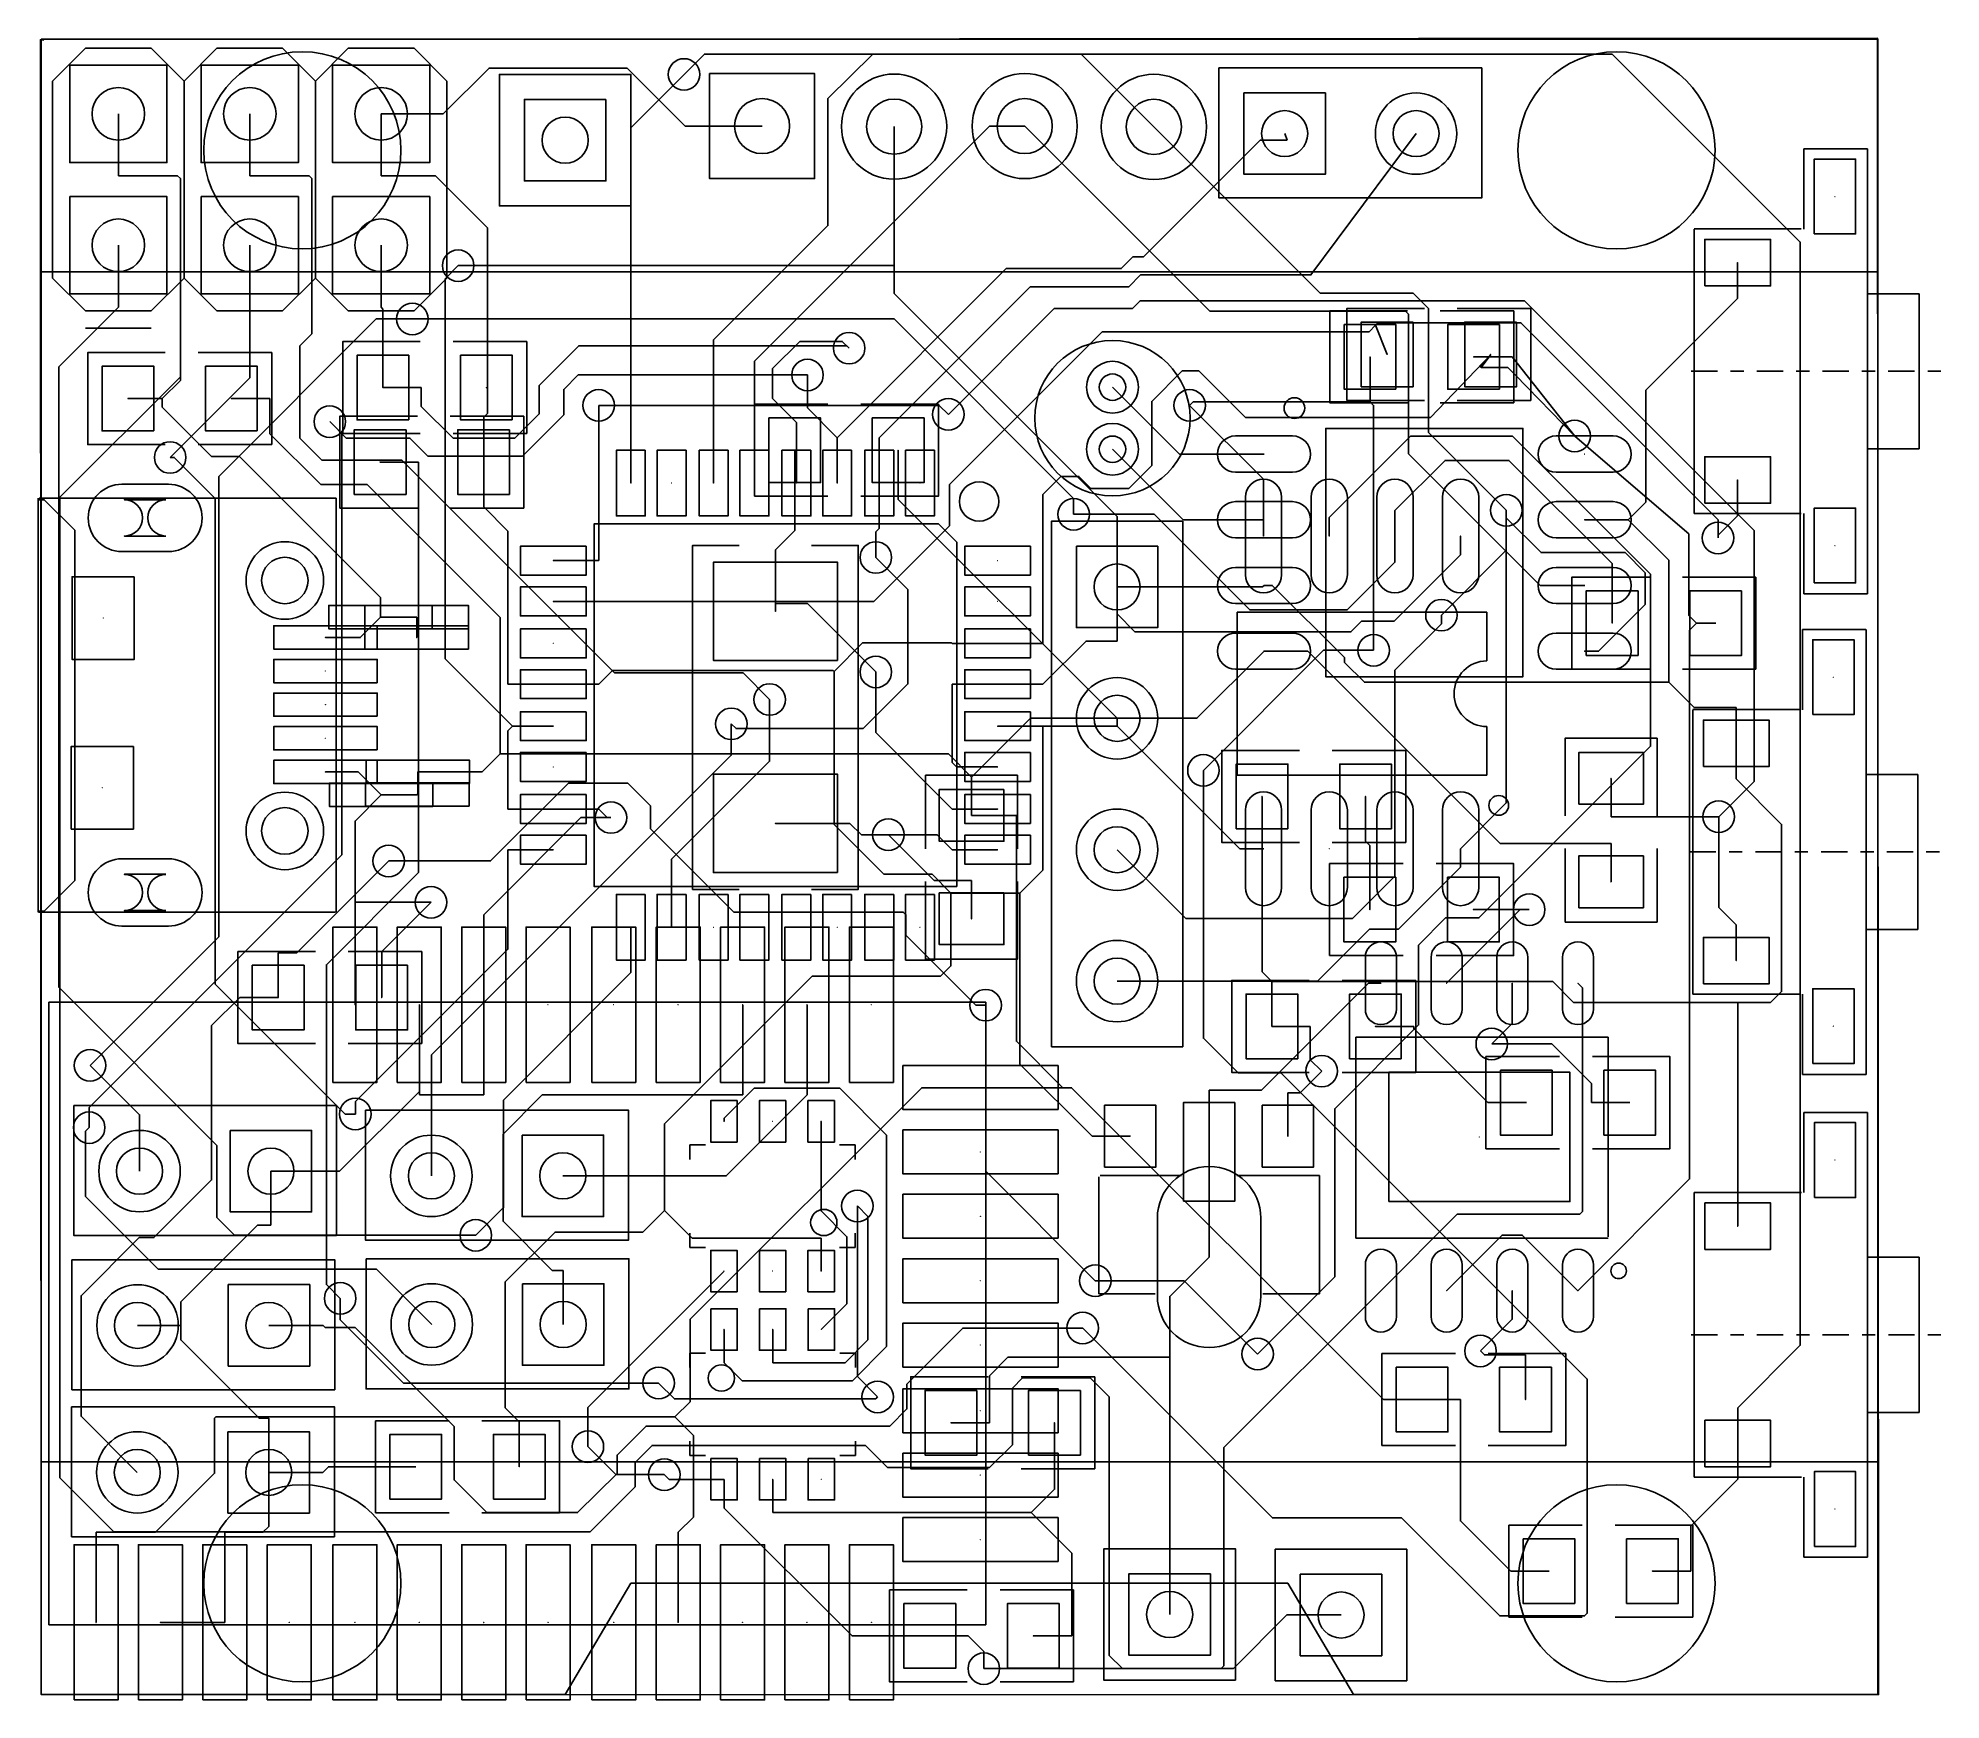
# Model space of a CAD drawing. Header units: millimetres. Extents: x 12.9 to 49.7, y -45.1 to -13.
import ezdxf

# ---------------------------------------------------------------- set-up
doc = ezdxf.new("R2010")
doc.units = ezdxf.units.MM

msp = doc.modelspace()

# ---------------------------------------------------------------- linework, layer by layer
for points in [[(12.987, -13.038), (48.478, -13.012), (48.496, -45.037), (12.984, -45.029), (12.972, -13.045), (13.038, -13.053)], [(12.984, -13.032), (48.484, -13.032)], [(12.984, -13.032), (12.984, -45.032)], [(13.208, -13.843), (13.843, -13.208)], [(13.843, -13.208), (15.113, -13.208)], [(15.113, -13.208), (15.748, -13.843)], [(15.748, -13.843), (16.383, -13.208)], [(16.383, -13.208), (17.653, -13.208)], [(17.653, -13.208), (18.288, -13.843)], [(18.288, -13.843), (18.923, -13.208)], [(18.923, -13.208), (20.193, -13.208)], [(20.193, -13.208), (20.828, -13.843)], [(48.484, -13.032), (48.484, -45.032)], [(25.644, -14.714), (25.433, -14.714), (24.31, -13.592), (21.643, -13.592), (20.757, -14.478)], [(45.778, -39.489), (46.987, -38.28), (46.987, -16.957), (43.35, -13.322), (25.806, -13.322), (25.413, -13.716)], [(25.984, -20.739), (25.984, -18.847), (28.194, -16.637), (28.194, -14.183), (29.058, -13.322), (33.086, -13.322), (34.493, -14.729)], [(13.208, -17.653), (13.208, -13.843)], [(15.748, -13.843), (15.748, -17.653)], [(18.288, -13.843), (18.288, -17.653)], [(20.828, -13.843), (20.828, -17.653)], [(24.384, -16.256), (21.844, -16.256), (21.844, -13.716), (24.384, -13.716), (24.384, -15.621)], [(24.384, -21.615), (24.384, -14.745), (25.413, -13.716)], [(14.478, -14.478), (14.478, -15.677)], [(14.478, -14.478), (14.478, -15.677)], [(17.018, -14.478), (17.018, -15.677)], [(19.558, -14.478), (19.558, -15.677)], [(19.558, -14.478), (20.757, -14.478)], [(26.919, -14.714), (25.644, -14.714)], [(26.772, -20.739), (26.772, -19.261), (31.318, -14.714), (31.996, -14.714)], [(28.372, -20.739), (31.638, -17.47), (33.861, -17.47), (34.089, -17.242), (34.29, -17.242), (36.546, -14.986)], [(29.185, -20.739), (32.103, -17.821), (34.006, -17.821), (34.234, -17.59), (36.165, -17.59), (37.529, -17.59), (39.561, -14.859)], [(29.472, -14.724), (29.472, -17.412)], [(41.29, -22.926), (39.413, -21.049), (39.413, -18.349), (39.357, -18.293), (35.575, -18.293), (31.996, -14.714)], [(41.305, -22.141), (39.799, -20.635), (39.799, -18.242), (39.502, -17.945), (37.709, -17.945), (34.493, -14.729)], [(37.069, -14.986), (36.546, -14.986)], [(37.069, -14.986), (37.021, -14.859)], [(48.283, -15.154), (47.055, -15.154)], [(47.055, -16.704), (47.055, -15.154)], [(48.285, -23.754), (48.285, -15.154)], [(14.478, -15.677), (15.624, -15.677), (15.677, -15.728), (15.677, -19.558), (13.348, -21.885), (13.348, -40.841), (14.392, -41.885), (23.597, -41.885), (24.465, -41.016), (24.465, -40.549), (24.795, -40.218), (28.918, -40.218), (29.347, -40.645), (31.313, -40.645), (31.758, -40.203), (31.758, -39.111), (31.956, -38.913), (33.264, -38.913), (33.627, -39.276), (33.627, -44.275), (33.884, -44.531), (35.791, -44.531), (35.844, -44.478), (35.844, -40.259), (38.88, -37.226)], [(15.326, -19.982), (15.677, -19.634), (15.677, -15.728), (15.624, -15.677), (14.478, -15.677)], [(27.066, -25.799), (26.556, -25.286), (24.069, -25.286), (19.954, -21.171), (18.41, -21.171), (17.988, -20.747), (17.988, -18.961), (18.217, -18.732), (18.217, -15.728), (18.164, -15.677), (17.018, -15.677)], [(19.558, -15.677), (20.607, -15.677), (21.61, -16.68), (21.61, -20.272), (21.539, -20.343)], [(24.384, -16.256), (24.384, -15.621)], [(44.935, -16.703), (47.005, -16.703)], [(44.935, -22.204), (44.935, -16.704)], [(14.478, -17.018), (14.478, -18.217)], [(17.018, -17.018), (17.018, -19.578), (15.479, -21.12)], [(19.558, -17.018), (19.558, -18.217)], [(12.984, -17.532), (48.484, -17.532)], [(13.208, -17.653), (13.843, -18.288)], [(15.113, -18.288), (15.748, -17.653)], [(15.748, -17.653), (16.383, -18.288)], [(17.653, -18.288), (18.288, -17.653)], [(18.288, -17.653), (18.923, -18.288)], [(20.193, -18.288), (20.828, -17.653)], [(21.046, -17.412), (20.792, -17.668), (20.792, -25.011), (22.095, -26.314)], [(21.046, -17.412), (29.472, -17.412)], [(29.472, -17.412), (29.472, -17.95), (33.782, -22.261), (33.782, -22.576)], [(45.776, -17.353), (45.776, -18.044)], [(48.285, -17.954), (49.285, -17.954)], [(49.285, -20.954), (49.285, -17.954)], [(14.478, -18.217), (13.327, -19.368), (13.327, -31.361), (16.38, -34.417), (16.38, -35.809), (16.726, -36.154), (21.387, -36.154)], [(13.843, -18.288), (15.113, -18.288)], [(16.383, -18.288), (17.653, -18.288)], [(18.923, -18.288), (20.193, -18.288)], [(19.558, -18.217), (19.591, -18.25), (19.591, -19.769)], [(30.521, -20.287), (32.568, -18.24), (34.077, -18.24), (34.226, -18.09), (41.653, -18.09), (46.093, -22.53), (46.093, -27.381), (45.41, -28.064)], [(39.393, -18.288), (37.894, -18.288), (37.894, -20.066), (39.393, -20.066)], [(39.723, -20.018), (38.224, -20.018), (38.224, -18.24), (39.723, -18.24)], [(41.45, -18.288), (40.028, -18.288)], [(40.358, -18.24), (41.78, -18.24)], [(41.45, -20.066), (41.45, -18.288)], [(41.78, -18.24), (41.78, -20.018)], [(43.663, -22.324), (44, -21.986), (44, -19.822), (45.776, -18.044)], [(15.113, -18.618), (13.843, -18.618)], [(20.16, -18.443), (19.464, -18.443), (16.419, -21.488), (16.419, -30.383), (13.932, -32.87)], [(20.16, -18.443), (29.472, -18.443), (32.941, -21.913), (32.941, -22.217)], [(23.762, -23.901), (29.08, -23.901), (30.541, -22.441), (30.541, -21.643), (33.495, -18.689), (38.654, -18.689), (38.778, -18.565)], [(45.397, -22.675), (45.397, -22.327), (41.587, -18.517), (38.829, -18.517), (38.778, -18.565)], [(39.002, -19.129), (38.778, -18.565)], [(15.385, -19.093), (13.886, -19.093), (13.886, -20.871), (15.385, -20.871)], [(17.442, -19.093), (16.02, -19.093)], [(17.442, -20.871), (17.442, -19.093)], [(20.312, -18.88), (18.814, -18.88), (18.814, -20.658), (20.312, -20.658)], [(20.333, -19.769), (20.333, -20.132), (20.947, -20.744), (22.144, -20.744), (22.614, -20.277), (22.614, -19.726), (23.378, -18.961), (28.557, -18.961), (28.603, -19.007)], [(22.37, -18.88), (20.947, -18.88)], [(22.37, -20.658), (22.37, -18.88)], [(28.603, -19.007), (28.471, -18.875), (27.65, -18.875), (27.122, -19.403), (27.122, -19.982), (27.584, -20.444), (27.584, -21.615)], [(41.003, -19.129), (39.837, -20.345), (38.067, -20.345), (36.264, -20.345), (35.364, -19.446), (35.039, -19.446), (34.453, -20.036), (34.453, -21.275), (34.008, -21.72), (33.274, -21.72), (33.043, -21.486), (32.695, -21.486), (32.347, -21.834), (32.347, -24.714)], [(38.671, -19.177), (38.671, -20.043)], [(40.673, -19.177), (41.415, -19.177)], [(41.003, -19.129), (40.8, -19.383)], [(41.003, -19.129), (40.82, -19.383)], [(41.151, -19.383), (40.82, -19.383)], [(41.151, -19.383), (41.336, -19.383)], [(41.336, -19.383), (41.473, -19.52), (42.626, -20.706)], [(41.415, -19.177), (42.626, -20.706)], [(44.877, -19.454), (45.385, -19.454)], [(45.639, -19.454), (45.893, -19.454)], [(46.147, -19.454), (46.655, -19.454)], [(46.909, -19.454), (47.163, -19.454)], [(47.417, -19.454), (47.925, -19.454)], [(48.179, -19.454), (48.433, -19.454)], [(48.687, -19.454), (49.195, -19.454)], [(49.449, -19.454), (49.703, -19.454)], [(27.798, -19.525), (23.363, -19.525), (23.086, -19.804), (23.086, -20.297), (22.289, -21.092), (20.462, -21.092), (20.114, -20.744), (18.882, -20.744), (18.565, -20.427)], [(19.591, -19.769), (20.333, -19.769)], [(27.798, -19.525), (27.798, -20.163), (28.372, -20.739)], [(33.693, -19.761), (34.986, -21.054), (36.622, -21.054)], [(14.663, -19.982), (15.326, -19.982)], [(19.543, -24.206), (19.543, -23.825), (16.817, -21.1), (16.281, -21.1), (15.326, -20.145), (15.326, -19.982)], [(16.665, -19.982), (17.407, -19.982)], [(21.857, -26.848), (21.857, -24.214), (19.286, -21.641), (18.39, -21.641), (17.407, -20.66), (17.407, -19.982)], [(23.762, -23.114), (23.762, -20.114)], [(30.521, -20.287), (30.345, -20.114), (23.762, -20.114)], [(28.194, -20.091), (26.772, -20.091)], [(26.772, -20.091), (26.772, -21.869)], [(28.829, -21.869), (30.328, -21.869), (30.328, -20.091), (28.829, -20.091)], [(38.671, -20.043), (35.255, -20.043), (35.184, -20.114)], [(35.184, -20.114), (36.612, -21.542), (36.612, -22.639)], [(38.74, -24.846), (38.74, -20.112), (38.671, -20.043)], [(40.028, -20.066), (41.45, -20.066)], [(41.78, -20.018), (40.358, -20.018)], [(18.565, -20.427), (18.796, -20.658), (18.796, -28.804), (13.914, -33.685), (13.914, -34.074)], [(20.259, -22.098), (18.76, -22.098), (18.76, -20.32), (20.259, -20.32)], [(20.894, -20.32), (22.316, -20.32)], [(21.539, -21.209), (21.539, -20.343)], [(22.316, -20.32), (22.316, -22.098)], [(16.02, -20.871), (17.442, -20.871)], [(20.947, -20.658), (22.37, -20.658)], [(25.984, -21.615), (25.984, -20.739)], [(26.772, -21.615), (26.772, -20.739)], [(28.372, -21.176), (28.372, -20.739)], [(29.185, -21.176), (29.185, -20.739)], [(33.693, -20.96), (35.057, -22.324), (36.622, -22.324)], [(37.882, -22.639), (37.882, -22.281), (39.451, -20.711), (41.427, -20.711), (44.092, -23.378), (44.092, -26.703), (40.775, -30.02), (40.132, -30.02), (39.609, -30.546), (39.609, -32.09), (37.988, -33.708), (37.988, -36.96), (36.497, -38.451)], [(44.981, -24.321), (44.834, -24.173), (44.834, -22.596), (42.626, -20.706)], [(48.285, -20.954), (49.285, -20.954)], [(15.479, -21.12), (15.56, -21.12), (16.35, -21.91), (16.35, -31.3), (18.862, -33.812), (19.06, -33.812)], [(18.766, -37.374), (18.499, -37.107), (18.499, -30.924), (20.279, -29.141), (20.279, -21.209)], [(19.538, -21.209), (20.279, -21.209)], [(21.539, -21.209), (21.539, -22.075)], [(27.178, -22.903), (27.551, -22.53), (27.551, -20.98)], [(28.372, -21.176), (28.372, -21.615)], [(29.185, -21.176), (29.185, -21.615)], [(29.55, -20.98), (29.55, -21.93), (33.782, -26.162)], [(43.35, -23.454), (43.35, -23.17), (41.356, -21.176), (40.122, -21.176), (39.152, -22.146), (39.152, -22.639)], [(29.185, -21.615), (29.185, -22.492)], [(45.776, -21.554), (45.776, -22.245)], [(12.926, -29.908), (12.926, -21.908)], [(18.686, -21.908), (12.946, -21.908)], [(12.946, -21.938), (13.046, -21.938), (13.636, -22.528)], [(18.686, -29.908), (18.686, -21.908)], [(26.772, -21.869), (28.194, -21.869)], [(22.316, -22.098), (20.894, -22.098)], [(21.539, -22.075), (22.009, -22.545), (22.009, -25.502)], [(32.512, -32.512), (35.052, -32.512), (35.052, -22.352), (32.512, -22.352), (32.512, -24.257)], [(39.152, -22.639), (39.152, -23.144), (38.23, -24.067), (36.347, -24.067), (34.498, -22.217), (32.941, -22.217)], [(41.305, -22.141), (41.305, -27.798), (40.422, -28.684)], [(42.819, -24.864), (43.089, -24.864), (43.988, -23.965), (43.988, -23.348), (43.599, -22.959), (41.976, -22.959), (41.305, -22.288), (41.305, -22.141)], [(42.819, -22.324), (43.663, -22.324)], [(43.663, -22.324), (44.445, -23.106), (44.445, -25.466)], [(44.935, -22.204), (47.005, -22.205)], [(45.776, -22.245), (45.397, -22.624), (45.397, -22.675)], [(47.055, -22.204), (47.055, -23.754)], [(13.636, -29.298), (13.636, -22.528)], [(29.119, -23.053), (29.119, -22.558), (29.185, -22.492)], [(33.782, -23.622), (33.782, -22.576)], [(33.782, -24.145), (34.127, -24.491), (38.301, -24.491), (38.506, -24.282), (39.139, -24.282), (40.422, -23), (40.422, -22.639)], [(22.885, -23.114), (23.762, -23.114)], [(26.478, -29.469), (25.578, -29.469), (25.578, -22.819), (26.478, -22.819)], [(29.119, -23.053), (29.738, -23.673), (29.738, -25.497), (28.872, -26.36), (26.416, -26.36), (26.325, -26.269)], [(27.178, -23.945), (27.178, -22.903)], [(27.878, -22.819), (28.778, -22.819), (28.778, -29.469), (27.878, -29.469)], [(41.29, -22.926), (40.051, -24.168)], [(42.819, -23.594), (41.958, -23.594), (41.29, -22.926)], [(44.072, -25.21), (42.573, -25.21), (42.573, -23.432), (44.072, -23.432)], [(43.35, -23.886), (43.35, -23.454)], [(44.707, -23.432), (46.129, -23.432)], [(46.129, -23.432), (46.129, -25.21)], [(22.885, -23.901), (23.762, -23.901)], [(33.782, -23.622), (36.594, -23.622), (36.622, -23.594)], [(33.782, -23.622), (33.782, -24.145)], [(44.445, -25.466), (38.562, -25.466), (38.176, -25.08), (38.176, -24.989), (36.782, -23.594), (36.622, -23.594)], [(43.35, -23.886), (43.35, -24.321)], [(48.285, -23.754), (47.055, -23.754)], [(18.481, -24.6), (19.152, -24.6), (19.543, -24.206)], [(19.543, -24.206), (20.244, -24.206)], [(20.244, -24.206), (20.244, -24.6)], [(27.178, -24.094), (27.178, -23.945)], [(27.178, -23.945), (27.798, -23.945), (29.119, -25.265)], [(32.512, -32.512), (32.512, -24.257)], [(33.782, -24.145), (33.782, -24.668)], [(40.93, -27.262), (36.104, -27.262), (36.104, -24.112), (40.93, -24.112)], [(40.051, -24.168), (40.051, -24.333), (39.152, -25.232), (39.152, -28.684)], [(40.93, -24.112), (40.93, -25.052)], [(42.69, -37.226), (44.846, -35.067), (44.846, -24.455), (44.981, -24.321)], [(45.352, -24.321), (44.981, -24.321)], [(48.255, -24.445), (47.027, -24.445)], [(47.027, -25.995), (47.027, -24.445)], [(48.257, -33.045), (48.257, -24.445)], [(30.594, -24.714), (30.582, -24.704), (28.862, -24.704), (28.311, -25.255)], [(31.471, -24.714), (30.594, -24.714)], [(31.471, -24.714), (32.347, -24.714)], [(32.347, -25.502), (33.183, -24.668), (33.782, -24.668)], [(33.782, -26.162), (35.324, -26.162), (36.622, -24.864)], [(38.74, -24.846), (37.772, -24.846), (35.451, -27.168)], [(43.33, -28.583), (41.186, -28.583), (37.468, -24.864), (36.622, -24.864)], [(23.762, -25.502), (24.031, -25.235), (28.291, -25.235), (28.311, -25.255)], [(28.311, -25.255), (28.311, -28.212), (29.276, -29.177), (30.206, -29.177), (30.569, -29.54)], [(29.119, -25.265), (29.119, -26.439), (30.594, -27.915)], [(46.129, -25.21), (44.707, -25.21)], [(22.446, -25.502), (22.009, -25.502)], [(22.446, -25.502), (22.885, -25.502)], [(22.885, -25.502), (23.762, -25.502)], [(31.031, -25.502), (30.594, -25.502)], [(30.681, -27.102), (30.594, -27.015), (30.594, -25.502)], [(31.031, -25.502), (31.471, -25.502)], [(31.471, -25.502), (32.347, -25.502)], [(45.748, -25.954), (44.933, -25.954), (44.445, -25.466)], [(27.066, -25.799), (27.066, -26.993), (25.171, -28.887), (25.171, -30.201)], [(44.907, -25.994), (46.977, -25.994)], [(44.907, -31.495), (44.907, -25.995)], [(45.748, -26.645), (45.748, -25.954)], [(26.325, -26.269), (26.325, -26.876), (20.528, -32.669), (20.528, -35.006)], [(22.095, -26.314), (22.009, -26.401), (22.009, -27.915)], [(22.446, -26.314), (22.095, -26.314)], [(22.446, -26.314), (22.885, -26.314)], [(30.97, -27.297), (32.106, -26.162), (33.782, -26.162)], [(31.821, -26.314), (31.471, -26.314)], [(31.821, -26.314), (32.347, -26.314)], [(32.347, -26.314), (32.347, -29.096), (31.905, -29.54)], [(33.782, -26.314), (32.347, -26.314)], [(33.782, -26.314), (33.782, -26.162)], [(36.612, -28.684), (36.152, -28.684), (33.782, -26.314)], [(40.93, -26.322), (40.93, -27.262)], [(21.509, -27.196), (21.857, -26.848)], [(21.857, -26.848), (30.521, -26.848), (30.97, -27.297)], [(37.305, -26.784), (35.806, -26.784), (35.806, -28.562), (37.305, -28.562)], [(39.362, -26.784), (37.94, -26.784)], [(39.362, -28.562), (39.362, -26.784)], [(44.219, -28.044), (44.219, -26.546), (42.441, -26.546), (42.441, -28.044)], [(45.748, -26.645), (45.748, -27.335)], [(18.481, -27.198), (19.116, -27.198), (19.558, -27.64)], [(20.256, -27.635), (20.267, -27.625), (20.267, -27.196)], [(20.267, -27.196), (21.509, -27.196)], [(31.471, -27.102), (30.681, -27.102)], [(35.451, -27.168), (35.451, -32.347), (36.119, -33.012), (36.949, -33.012), (42.87, -38.936), (42.87, -43.462), (42.819, -43.513), (41.178, -43.513), (39.281, -41.618), (36.784, -41.618), (33.117, -37.948)], [(19.703, -28.92), (21.674, -28.92), (23.178, -27.417), (24.326, -27.417), (24.762, -27.856), (24.762, -28.296), (26.375, -29.906), (29.649, -29.906), (29.7, -29.959), (29.7, -30.356), (31.054, -31.707), (31.242, -31.707)], [(31.859, -27.259), (30.081, -27.259)], [(30.081, -27.259), (30.081, -28.682)], [(30.97, -28.039), (30.97, -27.297)], [(31.859, -28.682), (31.859, -27.259)], [(43.33, -27.323), (43.33, -28.064)], [(45.748, -27.335), (46.624, -28.214), (46.624, -31.443), (46.413, -31.653), (45.778, -31.653)], [(48.257, -27.245), (49.257, -27.245)], [(49.257, -30.245), (49.257, -27.245)], [(19.053, -29.718), (19.053, -28.148), (19.558, -27.64)], [(19.558, -27.64), (20.251, -27.64), (20.256, -27.635)], [(22.535, -27.915), (22.009, -27.915)], [(22.535, -27.915), (22.885, -27.915)], [(22.885, -27.915), (23.762, -27.915)], [(23.998, -28.08), (23.927, -28.08), (23.762, -27.915)], [(31.471, -27.915), (30.594, -27.915)], [(36.774, -31.252), (36.584, -31.062), (36.584, -27.673)], [(38.585, -27.673), (38.585, -28.539)], [(21.542, -29.959), (23.419, -28.08), (23.998, -28.08)], [(27.178, -28.194), (28.618, -28.194)], [(29.362, -28.412), (28.839, -28.412), (28.618, -28.194)], [(31.156, -28.039), (30.97, -28.039)], [(31.156, -28.039), (31.836, -28.039)], [(31.836, -28.039), (31.836, -32.403), (32.736, -33.302)], [(43.33, -28.064), (45.41, -28.064)], [(45.748, -30.155), (45.41, -29.817), (45.41, -28.064)], [(30.594, -28.702), (30.305, -28.412), (29.362, -28.412)], [(29.362, -28.412), (30.244, -29.296), (30.97, -29.296)], [(39.152, -28.684), (39.152, -29.215), (38.331, -30.033), (35.113, -30.033), (33.782, -28.702)], [(40.422, -28.684), (40.422, -29.037), (39.22, -30.239), (38.659, -30.239), (37.656, -31.242), (33.782, -31.242)], [(37.94, -28.562), (39.362, -28.562)], [(38.585, -28.539), (38.669, -28.623), (38.669, -29.86)], [(42.441, -28.679), (42.441, -30.102)], [(43.33, -29.324), (43.33, -28.583)], [(44.219, -30.102), (44.219, -28.679)], [(17.567, -30.693), (17.93, -30.693), (19.703, -28.92)], [(19.06, -33.812), (19.06, -33.571), (22.009, -30.625), (22.009, -28.702)], [(22.885, -28.702), (22.009, -28.702)], [(31.471, -28.702), (30.594, -28.702)], [(39.312, -28.971), (37.889, -28.971)], [(37.889, -28.971), (37.889, -30.749)], [(39.947, -30.749), (41.445, -30.749), (41.445, -28.971), (39.947, -28.971)], [(44.849, -28.745), (45.357, -28.745)], [(45.611, -28.745), (45.865, -28.745)], [(46.119, -28.745), (46.627, -28.745)], [(46.881, -28.745), (47.135, -28.745)], [(47.389, -28.745), (47.897, -28.745)], [(48.151, -28.745), (48.405, -28.745)], [(48.659, -28.745), (49.167, -28.745)], [(49.421, -28.745), (49.675, -28.745)], [(12.926, -29.888), (13.046, -29.888), (13.636, -29.298)], [(30.081, -29.317), (30.081, -30.815), (31.859, -30.815), (31.859, -29.317)], [(30.97, -29.667), (30.97, -29.296)], [(19.053, -29.718), (20.521, -29.718)], [(19.053, -29.959), (19.053, -29.718)], [(19.568, -31.559), (19.568, -30.671), (20.521, -29.718)], [(25.037, -35.674), (25.037, -33.998), (27.887, -31.148), (30.366, -31.148), (30.569, -30.947), (30.569, -29.54)], [(31.905, -29.54), (30.569, -29.54)], [(30.97, -29.667), (30.97, -30.038)], [(33.299, -34.239), (31.905, -32.845), (31.905, -29.54)], [(18.676, -29.908), (12.936, -29.908)], [(19.053, -31.702), (19.053, -29.959)], [(21.542, -31.702), (21.542, -29.959)], [(40.15, -31.283), (41.57, -29.86), (41.747, -29.86)], [(40.668, -29.86), (41.747, -29.86)], [(42.441, -30.102), (44.219, -30.102)], [(45.748, -30.846), (45.748, -30.155)], [(24.384, -30.201), (24.384, -31.077)], [(48.257, -30.245), (49.257, -30.245)], [(18.288, -32.448), (16.789, -32.448), (16.789, -30.671), (18.288, -30.671)], [(17.567, -31.559), (17.567, -30.693)], [(18.923, -30.671), (20.345, -30.671)], [(20.345, -30.671), (20.345, -32.448)], [(37.889, -30.749), (39.312, -30.749)], [(24.384, -31.077), (21.923, -33.541), (21.923, -35.621), (21.387, -36.154)], [(37.495, -31.229), (35.997, -31.229), (35.997, -33.007), (37.495, -33.007)], [(36.774, -32.118), (36.774, -31.252)], [(45.778, -31.653), (42.606, -31.653), (42.202, -31.252), (36.774, -31.252)], [(39.553, -31.229), (38.13, -31.229)], [(39.553, -33.007), (39.553, -31.229)], [(16.825, -31.559), (16.281, -32.103), (16.281, -35.085), (15.166, -36.2), (14.882, -36.2), (13.757, -37.323), (13.757, -39.652), (14.844, -40.739)], [(17.567, -31.559), (16.825, -31.559)], [(35.56, -33.35), (36.571, -33.35), (38.638, -31.283), (38.88, -31.283)], [(38.88, -37.226), (40.358, -35.748), (42.725, -35.748), (42.779, -35.695), (42.779, -31.372), (42.69, -31.283)], [(41.42, -31.283), (41.42, -32.062), (41.024, -32.456)], [(44.907, -31.495), (46.977, -31.496)], [(47.027, -31.495), (47.027, -33.045)], [(31.242, -31.648), (13.132, -31.648)], [(13.132, -31.648), (13.132, -43.688)], [(20.297, -31.702), (20.297, -32.57)], [(21.542, -32.57), (21.542, -31.702)], [(26.546, -31.702), (26.546, -33.442)], [(27.79, -31.702), (27.79, -33.442)], [(31.242, -43.688), (31.242, -31.648)], [(33.36, -37.033), (31.242, -34.915), (31.242, -31.707)], [(45.778, -35.288), (45.778, -31.653)], [(36.774, -32.118), (37.516, -32.118)], [(37.737, -32.982), (37.516, -32.763), (37.516, -32.118)], [(38.397, -36.21), (38.397, -32.324)], [(43.274, -32.324), (38.397, -32.324)], [(38.776, -32.118), (39.517, -32.118)], [(39.517, -32.118), (39.517, -32.161), (40.95, -33.591)], [(43.274, -36.185), (43.274, -32.324)], [(20.345, -32.448), (18.923, -32.448)], [(20.297, -32.57), (20.297, -33.376)], [(21.542, -32.57), (21.542, -33.442)], [(42.334, -32.702), (40.912, -32.702)], [(40.912, -32.702), (40.912, -34.481)], [(42.949, -33.591), (42.949, -33.221), (42.184, -32.456), (41.024, -32.456)], [(42.969, -34.481), (44.468, -34.481), (44.468, -32.702), (42.969, -32.702)], [(13.932, -32.87), (14.887, -33.825), (14.887, -34.915)], [(37.084, -33.401), (37.318, -33.401), (37.737, -32.982)], [(38.13, -33.007), (39.553, -33.007)], [(48.257, -33.045), (47.027, -33.045)], [(20.297, -33.376), (18.755, -34.915), (17.427, -34.915)], [(20.297, -33.376), (20.297, -33.442)], [(20.297, -33.442), (21.542, -33.442)], [(26.546, -33.442), (22.672, -33.442), (21.913, -34.201), (21.913, -35.883), (22.863, -36.833), (23.076, -36.833)], [(24.115, -35.006), (26.226, -35.006), (27.79, -33.442)], [(31.143, -33.302), (30.005, -33.302), (25.527, -37.777), (25.527, -39.375), (25.235, -39.667)], [(26.185, -33.955), (26.185, -33.894), (26.767, -33.312), (28.42, -33.312), (29.324, -34.219), (29.324, -38.308), (28.666, -38.966), (26.535, -38.966), (26.187, -38.618)], [(31.714, -33.302), (31.143, -33.302)], [(31.714, -33.302), (32.736, -33.302)], [(32.736, -33.302), (32.901, -33.302), (38.933, -39.332)], [(35.56, -34.544), (35.56, -33.35)], [(37.084, -34.239), (37.084, -33.401)], [(41.692, -33.591), (40.95, -33.591)], [(43.691, -33.591), (42.949, -33.591)], [(48.285, -33.78), (47.057, -33.78)], [(47.057, -35.33), (47.057, -33.78)], [(48.288, -42.38), (48.287, -33.78)], [(13.914, -34.074), (13.84, -34.145), (13.84, -35.405), (15.248, -36.81), (19.467, -36.81), (20.536, -37.879)], [(28.062, -33.955), (28.062, -34.595)], [(25.827, -34.409), (25.522, -34.409)], [(25.522, -34.409), (25.522, -34.689)], [(28.418, -34.409), (28.722, -34.409)], [(28.722, -34.409), (28.722, -34.689)], [(34.036, -34.239), (33.299, -34.239)], [(35.56, -36.576), (35.56, -34.544)], [(40.912, -34.481), (42.334, -34.481)], [(17.427, -35.438), (17.427, -34.915)], [(28.064, -37.978), (28.56, -37.48), (28.56, -36.182), (28.062, -35.684), (28.062, -34.595)], [(23.068, -35.006), (24.115, -35.006)], [(33.426, -37.287), (33.426, -35.027)], [(35.027, -35.001), (33.452, -35.001)], [(37.694, -35.001), (36.093, -35.001)], [(37.694, -35.001), (37.694, -37.287)], [(45.778, -35.979), (45.778, -35.288)], [(17.427, -35.438), (17.427, -35.961)], [(25.037, -35.674), (24.618, -36.093), (22.918, -36.093), (21.956, -37.054), (21.956, -39.492), (22.228, -39.764)], [(28.062, -36.208), (25.57, -36.208), (25.037, -35.674)], [(28.763, -35.588), (28.964, -35.789), (28.964, -38.179), (28.524, -38.618), (27.127, -38.618)], [(28.763, -35.588), (28.763, -38.887), (29.154, -39.279)], [(44.937, -35.329), (47.008, -35.329)], [(44.938, -40.83), (44.938, -35.33)], [(15.685, -37.897), (15.685, -37.442), (17.165, -35.961), (17.427, -35.961)], [(25.522, -36.111), (25.522, -36.391)], [(25.522, -36.391), (25.827, -36.391)], [(28.062, -36.85), (28.062, -36.208)], [(28.722, -36.391), (28.418, -36.391)], [(28.722, -36.111), (28.722, -36.391)], [(43.274, -36.21), (38.397, -36.21)], [(42.69, -37.226), (41.613, -36.152), (41.224, -36.152), (40.15, -37.226)], [(34.798, -38.514), (34.798, -37.338), (35.56, -36.576)], [(48.287, -36.58), (49.287, -36.58)], [(49.287, -39.58), (49.287, -36.58)], [(23.076, -37.879), (23.076, -36.833)], [(23.553, -40.241), (23.553, -39.482), (26.185, -36.85)], [(36.497, -38.451), (35.077, -37.033), (33.36, -37.033)], [(24.92, -39.012), (19.99, -39.012), (18.766, -37.788), (18.766, -37.374)], [(34.519, -37.287), (33.426, -37.287)], [(37.694, -37.287), (36.601, -37.287)], [(41.42, -37.226), (41.42, -37.777), (40.805, -38.39)], [(14.849, -37.897), (15.685, -37.897)], [(17.384, -39.693), (17.198, -39.693), (15.685, -38.179), (15.685, -37.897)], [(17.389, -37.897), (18.435, -37.897)], [(33.117, -37.948), (30.8, -37.948), (29.718, -39.032), (29.718, -39.512), (29.388, -39.842), (24.679, -39.842), (24.117, -40.404), (24.117, -40.757), (23.355, -41.516), (21.603, -41.516), (20.968, -40.884), (20.968, -39.853), (19.055, -37.937), (18.476, -37.937), (18.435, -37.897)], [(26.187, -37.978), (26.187, -38.618)], [(27.127, -37.978), (27.127, -38.618)], [(44.879, -38.08), (45.387, -38.08)], [(45.641, -38.08), (45.895, -38.08)], [(46.149, -38.08), (46.657, -38.08)], [(46.911, -38.08), (47.165, -38.08)], [(47.419, -38.08), (47.927, -38.08)], [(48.181, -38.08), (48.435, -38.08)], [(48.689, -38.08), (49.197, -38.08)], [(49.451, -38.08), (49.705, -38.08)], [(25.524, -38.712), (25.524, -38.433)], [(25.524, -38.433), (25.829, -38.433)], [(28.725, -38.433), (28.42, -38.433)], [(28.725, -38.712), (28.725, -38.433)], [(31.313, -39.779), (31.313, -38.872), (31.671, -38.514), (34.798, -38.514)], [(34.798, -43.485), (34.798, -38.514)], [(40.32, -38.443), (38.898, -38.443)], [(38.898, -38.443), (38.898, -40.221)], [(41.676, -38.466), (40.881, -38.466), (40.805, -38.39)], [(40.955, -40.221), (42.454, -40.221), (42.454, -38.443), (40.955, -38.443)], [(41.676, -39.332), (41.676, -38.466)], [(31.293, -40.668), (29.794, -40.668), (29.794, -38.89), (31.293, -38.89)], [(31.928, -38.89), (33.35, -38.89)], [(33.35, -38.89), (33.35, -40.668)], [(29.154, -39.279), (29.116, -39.317), (25.225, -39.317), (24.92, -39.012)], [(39.675, -39.332), (38.933, -39.332)], [(40.046, -39.332), (39.675, -39.332)], [(40.046, -39.332), (40.416, -39.332)], [(41.389, -42.647), (40.416, -41.676), (40.416, -39.332)], [(25.235, -39.667), (16.365, -39.667), (16.337, -39.693), (16.337, -40.754), (15.194, -41.897), (14.049, -41.897)], [(17.384, -40.739), (17.384, -39.693)], [(25.235, -39.667), (25.593, -40.023), (25.593, -41.603), (25.298, -41.897)], [(45.778, -40.18), (45.778, -39.489)], [(48.287, -39.58), (49.287, -39.58)], [(19.449, -41.519), (19.449, -39.741)], [(19.449, -39.741), (20.871, -39.741)], [(21.506, -39.741), (23.005, -39.741), (23.005, -41.519), (21.506, -41.519)], [(22.228, -40.63), (22.228, -39.764)], [(30.571, -39.779), (31.313, -39.779)], [(32.573, -39.779), (32.573, -41.064), (32.123, -41.514)], [(25.029, -40.782), (24.092, -40.782), (23.553, -40.241)], [(25.524, -40.414), (25.524, -40.135)], [(25.829, -40.414), (25.524, -40.414)], [(28.42, -40.414), (28.725, -40.414)], [(28.725, -40.414), (28.725, -40.135)], [(38.898, -40.221), (40.32, -40.221)], [(45.778, -40.526), (45.778, -40.18)], [(12.984, -40.532), (48.484, -40.532)], [(17.384, -40.739), (18.43, -40.739)], [(17.384, -40.739), (17.384, -41.786)], [(20.229, -40.63), (18.539, -40.63), (18.43, -40.739)], [(26.187, -40.874), (25.121, -40.874), (25.029, -40.782)], [(33.35, -40.668), (31.928, -40.668)], [(45.778, -40.526), (45.778, -40.871)], [(26.187, -41.151), (26.187, -40.874)], [(26.187, -41.151), (26.187, -41.427)], [(27.127, -40.874), (27.127, -41.514)], [(44.872, -42.647), (44.872, -41.778), (45.778, -40.871)], [(44.937, -40.83), (47.008, -40.831)], [(47.057, -40.83), (47.057, -42.38)], [(20.871, -41.519), (19.449, -41.519)], [(26.187, -41.427), (28.659, -43.899), (30.162, -43.899)], [(32.123, -41.514), (27.127, -41.514)], [(32.123, -41.514), (32.906, -42.299), (32.906, -43.899)], [(14.049, -43.64), (14.049, -41.897)], [(16.538, -41.897), (17.272, -41.897), (17.384, -41.786)], [(16.538, -43.64), (16.538, -41.897)], [(25.298, -43.64), (25.298, -41.897)], [(42.774, -41.758), (41.351, -41.758)], [(41.351, -41.758), (41.351, -43.536)], [(43.409, -43.536), (44.907, -43.536), (44.907, -41.758), (43.409, -41.758)], [(36.068, -44.755), (33.528, -44.755), (33.528, -42.215), (36.068, -42.215), (36.068, -44.12)], [(39.38, -44.765), (36.84, -44.765), (36.84, -42.225), (39.38, -42.225), (39.38, -44.13)], [(42.131, -42.647), (41.389, -42.647)], [(44.13, -42.647), (44.872, -42.647)], [(48.287, -42.38), (47.057, -42.38)], [(24.384, -42.882), (23.114, -45.032)], [(24.384, -42.882), (37.084, -42.882)], [(30.884, -44.788), (29.385, -44.788), (29.385, -43.01), (30.884, -43.01)], [(31.519, -43.01), (32.941, -43.01)], [(32.941, -43.01), (32.941, -44.788)], [(37.084, -42.882), (38.354, -45.032)], [(13.132, -43.688), (31.242, -43.688)], [(15.293, -43.64), (16.538, -43.64)], [(37.064, -43.495), (36.03, -44.531), (31.206, -44.531)], [(38.11, -43.495), (37.064, -43.495)], [(41.351, -43.536), (42.774, -43.536)], [(30.533, -43.899), (30.162, -43.899)], [(30.533, -43.899), (30.904, -43.899)], [(30.904, -43.899), (31.206, -44.199), (31.206, -44.531)], [(32.164, -43.899), (32.906, -43.899)], [(36.068, -44.755), (36.068, -44.12)], [(39.38, -44.765), (39.38, -44.13)], [(32.941, -44.788), (31.519, -44.788)], [(12.984, -45.032), (23.114, -45.032)], [(38.354, -45.032), (48.484, -45.032)]]:
    msp.add_lwpolyline(points)
for points in [[(13.538, -13.538), (15.418, -13.538), (15.418, -15.418), (13.538, -15.418)], [(16.078, -13.538), (17.958, -13.538), (17.958, -15.418), (16.078, -15.418)], [(18.618, -13.538), (20.498, -13.538), (20.498, -15.418), (18.618, -15.418)], [(40.831, -13.589), (40.831, -16.104), (35.751, -16.104), (35.751, -13.589), (40.831, -13.589)], [(25.904, -13.698), (27.936, -13.698), (27.936, -15.73), (25.904, -15.73)], [(23.901, -14.199), (23.901, -15.773), (22.327, -15.773), (22.327, -14.199)], [(37.808, -14.072), (37.808, -15.646), (36.233, -15.646), (36.233, -14.072)], [(47.257, -16.8), (47.257, -15.352), (48.054, -15.352), (48.054, -16.8)], [(13.538, -16.078), (15.418, -16.078), (15.418, -17.958), (13.538, -17.958)], [(16.078, -16.078), (17.958, -16.078), (17.958, -17.958), (16.078, -17.958)], [(18.618, -16.078), (20.498, -16.078), (20.498, -17.958), (18.618, -17.958)], [(45.141, -17.803), (45.141, -16.904), (46.411, -16.904), (46.411, -17.803)], [(39.172, -19.802), (38.172, -19.802), (38.172, -18.552), (39.172, -18.552)], [(39.502, -18.504), (38.502, -18.504), (38.502, -19.754), (39.502, -19.754)], [(41.172, -19.802), (40.172, -19.802), (40.172, -18.552), (41.172, -18.552)], [(41.502, -18.504), (40.502, -18.504), (40.502, -19.754), (41.502, -19.754)], [(15.164, -20.607), (14.164, -20.607), (14.164, -19.357), (15.164, -19.357)], [(17.164, -20.607), (16.164, -20.607), (16.164, -19.357), (17.164, -19.357)], [(20.092, -20.394), (19.092, -20.394), (19.092, -19.144), (20.092, -19.144)], [(22.092, -20.394), (21.092, -20.394), (21.092, -19.144), (22.092, -19.144)], [(20.038, -20.584), (19.038, -20.584), (19.038, -21.834), (20.038, -21.834)], [(22.038, -20.584), (21.038, -20.584), (21.038, -21.834), (22.038, -21.834)], [(27.05, -20.355), (28.05, -20.355), (28.05, -21.605), (27.05, -21.605)], [(29.05, -20.355), (30.05, -20.355), (30.05, -21.605), (29.05, -21.605)], [(41.121, -20.559), (37.816, -20.559), (37.816, -25.359), (41.626, -25.359), (41.626, -20.559), (41.121, -20.559)], [(37.172, -20.704), (36.072, -20.704)], [(43.369, -20.704), (42.269, -20.704)], [(24.663, -20.98), (24.105, -20.98), (24.105, -22.25), (24.663, -22.25)], [(25.451, -20.98), (24.892, -20.98), (24.892, -22.25), (25.451, -22.25)], [(26.264, -20.98), (25.705, -20.98), (25.705, -22.25), (26.264, -22.25)], [(27.051, -20.98), (26.492, -20.98), (26.492, -22.25), (27.051, -22.25)], [(27.864, -20.98), (27.305, -20.98), (27.305, -22.25), (27.864, -22.25)], [(28.651, -20.98), (28.092, -20.98), (28.092, -22.25), (28.651, -22.25)], [(29.464, -20.98), (28.905, -20.98), (28.905, -22.25), (29.464, -22.25)], [(30.251, -20.98), (29.693, -20.98), (29.693, -22.25), (30.251, -22.25)], [(45.141, -22.004), (45.141, -21.105), (46.411, -21.105), (46.411, -22.004)], [(14.546, -21.639), (15.446, -21.639)], [(37.172, -21.404), (36.072, -21.404)], [(43.369, -21.404), (42.269, -21.404)], [(15.396, -21.938), (14.596, -21.938)], [(37.172, -21.974), (36.072, -21.974)], [(36.262, -23.389), (36.262, -21.889)], [(36.962, -23.389), (36.962, -21.889)], [(37.532, -23.389), (37.532, -21.889)], [(38.232, -23.389), (38.232, -21.889)], [(38.802, -23.389), (38.802, -21.889)], [(39.502, -23.389), (39.502, -21.889)], [(40.072, -23.389), (40.072, -21.889)], [(40.772, -23.389), (40.772, -21.889)], [(43.369, -21.974), (42.269, -21.974)], [(30.683, -22.758), (30.328, -22.403), (23.673, -22.403), (23.673, -29.413), (30.683, -29.413), (30.683, -22.758)], [(47.257, -23.546), (47.257, -22.098), (48.054, -22.098), (48.054, -23.546)], [(15.396, -22.639), (14.596, -22.639)], [(37.172, -22.674), (36.072, -22.674)], [(43.369, -22.674), (42.269, -22.674)], [(14.546, -22.938), (15.446, -22.938)], [(23.52, -22.835), (22.25, -22.835), (22.25, -23.393), (23.52, -23.393)], [(28.378, -25.044), (25.978, -25.044), (25.978, -23.144), (28.378, -23.144)], [(32.106, -22.835), (30.836, -22.835), (30.836, -23.393), (32.106, -23.393)], [(32.995, -22.835), (32.995, -24.409), (34.569, -24.409), (34.569, -22.835)], [(14.785, -23.425), (14.785, -25.025), (13.585, -25.025), (13.585, -23.425)], [(37.172, -23.244), (36.072, -23.244)], [(43.369, -23.244), (42.269, -23.244)], [(23.52, -23.622), (22.25, -23.622), (22.25, -24.181), (23.52, -24.181)], [(32.106, -23.622), (30.836, -23.622), (30.836, -24.181), (32.106, -24.181)], [(43.851, -23.695), (42.851, -23.695), (42.851, -24.946), (43.851, -24.946)], [(45.851, -23.695), (44.851, -23.695), (44.851, -24.946), (45.851, -24.946)], [(20.543, -24.431), (18.543, -24.431), (18.543, -23.981), (20.543, -23.981)], [(21.244, -24.431), (19.244, -24.431), (19.244, -23.981), (21.244, -23.981)], [(37.172, -23.944), (36.072, -23.944)], [(43.369, -23.944), (42.269, -23.944)], [(19.481, -24.823), (17.481, -24.823), (17.481, -24.373), (19.481, -24.373)], [(21.244, -24.825), (19.244, -24.825), (19.244, -24.375), (21.244, -24.375)], [(23.52, -24.435), (22.25, -24.435), (22.25, -24.994), (23.52, -24.994)], [(32.106, -24.435), (30.836, -24.435), (30.836, -24.994), (32.106, -24.994)], [(37.172, -24.514), (36.072, -24.514)], [(43.369, -24.514), (42.269, -24.514)], [(47.229, -26.091), (47.229, -24.643), (48.026, -24.643), (48.026, -26.091)], [(19.481, -25.473), (17.481, -25.473), (17.481, -25.023), (19.481, -25.023)], [(23.52, -25.222), (22.25, -25.222), (22.25, -25.781), (23.52, -25.781)], [(32.106, -25.222), (30.836, -25.222), (30.836, -25.781), (32.106, -25.781)], [(37.172, -25.214), (36.072, -25.214)], [(43.369, -25.214), (42.269, -25.214)], [(19.481, -26.123), (17.481, -26.123), (17.481, -25.673), (19.481, -25.673)], [(23.52, -26.035), (22.25, -26.035), (22.25, -26.594), (23.52, -26.594)], [(32.106, -26.035), (30.836, -26.035), (30.836, -26.594), (32.106, -26.594)], [(19.481, -26.773), (17.481, -26.773), (17.481, -26.323), (19.481, -26.323)], [(45.113, -27.094), (45.113, -26.195), (46.383, -26.195), (46.383, -27.094)], [(14.769, -26.704), (14.769, -28.304), (13.569, -28.304), (13.569, -26.704)], [(23.52, -26.822), (22.25, -26.822), (22.25, -27.381), (23.52, -27.381)], [(32.106, -26.822), (30.836, -26.822), (30.836, -27.381), (32.106, -27.381)], [(42.705, -27.823), (42.705, -26.823), (43.955, -26.823), (43.955, -27.823)], [(19.481, -27.423), (17.481, -27.423), (17.481, -26.973), (19.481, -26.973)], [(21.267, -27.421), (19.267, -27.421), (19.267, -26.971), (21.267, -26.971)], [(37.084, -28.298), (36.084, -28.298), (36.084, -27.048), (37.084, -27.048)], [(39.084, -28.298), (38.084, -28.298), (38.084, -27.048), (39.084, -27.048)], [(20.558, -27.865), (18.558, -27.865), (18.558, -27.415), (20.558, -27.415)], [(21.256, -27.86), (19.257, -27.86), (19.257, -27.41), (21.256, -27.41)], [(28.378, -29.144), (25.978, -29.144), (25.978, -27.244), (28.378, -27.244)], [(31.595, -27.537), (31.595, -28.537), (30.345, -28.537), (30.345, -27.537)], [(23.52, -27.635), (22.25, -27.635), (22.25, -28.194), (23.52, -28.194)], [(32.106, -27.635), (30.836, -27.635), (30.836, -28.194), (32.106, -28.194)], [(36.262, -29.434), (36.262, -27.934)], [(36.962, -29.434), (36.962, -27.934)], [(37.532, -29.434), (37.532, -27.934)], [(38.232, -29.434), (38.232, -27.934)], [(38.802, -29.434), (38.802, -27.934)], [(39.502, -29.434), (39.502, -27.934)], [(40.072, -29.434), (40.072, -27.934)], [(40.772, -29.434), (40.772, -27.934)], [(23.52, -28.423), (22.25, -28.423), (22.25, -28.981), (23.52, -28.981)], [(32.106, -28.423), (30.836, -28.423), (30.836, -28.981), (32.106, -28.981)], [(14.546, -28.878), (15.446, -28.878)], [(42.705, -29.823), (42.705, -28.823), (43.955, -28.823), (43.955, -29.823)], [(15.396, -29.177), (14.596, -29.177)], [(38.167, -29.235), (39.167, -29.235), (39.167, -30.485), (38.167, -30.485)], [(40.167, -29.235), (41.167, -29.235), (41.167, -30.485), (40.167, -30.485)], [(24.663, -29.566), (24.105, -29.566), (24.105, -30.836), (24.663, -30.836)], [(25.451, -29.566), (24.892, -29.566), (24.892, -30.836), (25.451, -30.836)], [(26.264, -29.566), (25.705, -29.566), (25.705, -30.836), (26.264, -30.836)], [(27.051, -29.566), (26.492, -29.566), (26.492, -30.836), (27.051, -30.836)], [(27.864, -29.566), (27.305, -29.566), (27.305, -30.836), (27.864, -30.836)], [(28.651, -29.566), (28.092, -29.566), (28.092, -30.836), (28.651, -30.836)], [(29.464, -29.566), (28.905, -29.566), (28.905, -30.836), (29.464, -30.836)], [(30.251, -29.566), (29.693, -29.566), (29.693, -30.836), (30.251, -30.836)], [(31.595, -29.537), (31.595, -30.537), (30.345, -30.537), (30.345, -29.537)], [(15.396, -29.878), (14.596, -29.878)], [(14.546, -30.177), (15.446, -30.177)], [(18.625, -33.199), (18.625, -30.199), (19.475, -30.199), (19.475, -33.199)], [(19.869, -33.199), (19.869, -30.199), (20.72, -30.199), (20.72, -33.199)], [(21.114, -33.199), (21.114, -30.199), (21.965, -30.199), (21.965, -33.199)], [(22.358, -33.199), (22.358, -30.199), (23.209, -30.199), (23.209, -33.199)], [(23.628, -33.199), (23.628, -30.199), (24.479, -30.199), (24.479, -33.199)], [(24.873, -33.199), (24.873, -30.199), (25.724, -30.199), (25.724, -33.199)], [(26.118, -33.199), (26.118, -30.199), (26.968, -30.199), (26.968, -33.199)], [(27.362, -33.199), (27.362, -30.199), (28.213, -30.199), (28.213, -33.199)], [(28.607, -33.199), (28.607, -30.199), (29.458, -30.199), (29.458, -33.199)], [(45.113, -31.295), (45.113, -30.396), (46.383, -30.396), (46.383, -31.295)], [(38.58, -31.783), (38.58, -30.783)], [(39.18, -31.783), (39.18, -30.783)], [(39.85, -31.783), (39.85, -30.783)], [(40.45, -31.783), (40.45, -30.783)], [(41.12, -31.783), (41.12, -30.783)], [(41.72, -31.783), (41.72, -30.783)], [(42.39, -31.783), (42.39, -30.783)], [(42.99, -31.783), (42.99, -30.783)], [(18.067, -30.934), (17.067, -30.934), (17.067, -32.185), (18.067, -32.185)], [(20.067, -30.934), (19.067, -30.934), (19.067, -32.185), (20.067, -32.185)], [(37.275, -32.743), (36.275, -32.743), (36.275, -31.493), (37.275, -31.493)], [(39.275, -32.743), (38.275, -32.743), (38.275, -31.493), (39.275, -31.493)], [(47.229, -32.837), (47.229, -31.389), (48.026, -31.389), (48.026, -32.837)], [(32.64, -33.725), (29.641, -33.725), (29.641, -32.874), (32.64, -32.874)], [(39.035, -35.504), (42.535, -35.504), (42.535, -33.005), (39.035, -33.005)], [(41.19, -32.966), (42.19, -32.966), (42.19, -34.217), (41.19, -34.217)], [(43.19, -32.966), (44.19, -32.966), (44.19, -34.217), (43.19, -34.217)], [(13.617, -33.645), (13.617, -36.159), (18.697, -36.159), (18.697, -33.645), (13.617, -33.645)], [(19.258, -33.736), (19.258, -36.251), (24.338, -36.251), (24.338, -33.736), (19.258, -33.736)], [(26.438, -34.352), (26.438, -33.552), (25.927, -33.552), (25.927, -34.352)], [(27.377, -34.352), (27.377, -33.552), (26.867, -33.552), (26.867, -34.352)], [(28.317, -34.352), (28.317, -33.552), (27.807, -33.552), (27.807, -34.352)], [(33.541, -34.836), (34.531, -34.836), (34.531, -33.642), (33.541, -33.642)], [(35.065, -35.496), (36.055, -35.496), (36.055, -33.591), (35.065, -33.591)], [(36.589, -34.836), (37.579, -34.836), (37.579, -33.642), (36.589, -33.642)], [(16.64, -34.127), (16.64, -35.702), (18.214, -35.702), (18.214, -34.127)], [(32.64, -34.969), (29.641, -34.969), (29.641, -34.119), (32.64, -34.119)], [(47.259, -35.425), (47.259, -33.978), (48.057, -33.978), (48.057, -35.425)], [(22.281, -34.219), (22.281, -35.794), (23.856, -35.794), (23.856, -34.219)], [(32.64, -36.214), (29.641, -36.214), (29.641, -35.363), (32.64, -35.363)], [(45.143, -36.429), (45.143, -35.53), (46.413, -35.53), (46.413, -36.429)], [(34.56, -37.326), (34.56, -35.826)], [(36.56, -37.326), (36.56, -35.826)], [(13.579, -36.627), (13.579, -39.141), (18.659, -39.141), (18.659, -36.627), (13.579, -36.627)], [(19.266, -36.609), (19.266, -39.124), (24.346, -39.124), (24.346, -36.609), (19.266, -36.609)], [(26.438, -37.248), (26.438, -36.448), (25.927, -36.448), (25.927, -37.248)], [(27.377, -37.248), (27.377, -36.448), (26.867, -36.448), (26.867, -37.248)], [(28.317, -37.248), (28.317, -36.448), (27.807, -36.448), (27.807, -37.248)], [(32.64, -37.459), (29.641, -37.459), (29.641, -36.608), (32.64, -36.608)], [(38.58, -37.726), (38.58, -36.726)], [(39.18, -37.726), (39.18, -36.726)], [(39.85, -37.726), (39.85, -36.726)], [(40.45, -37.726), (40.45, -36.726)], [(41.12, -37.726), (41.12, -36.726)], [(41.72, -37.726), (41.72, -36.726)], [(42.39, -37.726), (42.39, -36.726)], [(42.99, -37.726), (42.99, -36.726)], [(16.601, -37.109), (16.601, -38.684), (18.176, -38.684), (18.176, -37.109)], [(22.289, -37.092), (22.289, -38.666), (23.863, -38.666), (23.863, -37.092)], [(25.93, -37.575), (25.93, -38.376), (26.44, -38.376), (26.44, -37.575)], [(26.869, -37.575), (26.869, -38.376), (27.38, -38.376), (27.38, -37.575)], [(27.809, -37.575), (27.809, -38.376), (28.32, -38.376), (28.32, -37.575)], [(32.64, -38.703), (29.641, -38.703), (29.641, -37.852), (32.64, -37.852)], [(39.176, -38.707), (40.176, -38.707), (40.176, -39.957), (39.176, -39.957)], [(41.176, -38.707), (42.176, -38.707), (42.176, -39.957), (41.176, -39.957)], [(32.64, -39.973), (29.641, -39.973), (29.641, -39.122), (32.64, -39.122)], [(31.072, -39.154), (30.072, -39.154), (30.072, -40.404), (31.072, -40.404)], [(33.072, -39.154), (32.072, -39.154), (32.072, -40.404), (33.072, -40.404)], [(13.574, -39.469), (13.574, -41.984), (18.654, -41.984), (18.654, -39.469), (13.574, -39.469)], [(16.596, -39.952), (16.596, -41.526), (18.171, -41.526), (18.171, -39.952)], [(19.727, -41.255), (20.727, -41.255), (20.727, -40.005), (19.727, -40.005)], [(21.727, -41.255), (22.727, -41.255), (22.727, -40.005), (21.727, -40.005)], [(45.143, -40.63), (45.143, -39.731), (46.413, -39.731), (46.413, -40.63)], [(32.64, -41.218), (29.641, -41.218), (29.641, -40.367), (32.64, -40.367)], [(25.93, -40.471), (25.93, -41.271), (26.44, -41.271), (26.44, -40.471)], [(26.869, -40.471), (26.869, -41.271), (27.38, -41.271), (27.38, -40.471)], [(27.809, -40.471), (27.809, -41.271), (28.32, -41.271), (28.32, -40.471)], [(47.259, -42.172), (47.259, -40.724), (48.057, -40.724), (48.057, -42.172)], [(32.64, -42.462), (29.641, -42.462), (29.641, -41.612), (32.64, -41.612)], [(13.621, -45.137), (13.621, -42.137), (14.472, -42.137), (14.472, -45.137)], [(14.865, -45.137), (14.865, -42.137), (15.716, -42.137), (15.716, -45.137)], [(16.11, -45.137), (16.11, -42.137), (16.961, -42.137), (16.961, -45.137)], [(17.355, -45.137), (17.355, -42.137), (18.205, -42.137), (18.205, -45.137)], [(18.625, -45.137), (18.625, -42.137), (19.475, -42.137), (19.475, -45.137)], [(19.869, -45.137), (19.869, -42.137), (20.72, -42.137), (20.72, -45.137)], [(21.114, -45.137), (21.114, -42.137), (21.965, -42.137), (21.965, -45.137)], [(22.358, -45.137), (22.358, -42.137), (23.209, -42.137), (23.209, -45.137)], [(23.628, -45.137), (23.628, -42.137), (24.479, -42.137), (24.479, -45.137)], [(24.873, -45.137), (24.873, -42.137), (25.724, -42.137), (25.724, -45.137)], [(26.118, -45.137), (26.118, -42.137), (26.968, -42.137), (26.968, -45.137)], [(27.362, -45.137), (27.362, -42.137), (28.213, -42.137), (28.213, -45.137)], [(28.607, -45.137), (28.607, -42.137), (29.458, -42.137), (29.458, -45.137)], [(41.629, -42.022), (42.629, -42.022), (42.629, -43.272), (41.629, -43.272)], [(43.629, -42.022), (44.629, -42.022), (44.629, -43.272), (43.629, -43.272)], [(35.585, -42.697), (35.585, -44.272), (34.011, -44.272), (34.011, -42.697)], [(38.898, -42.708), (38.898, -44.282), (37.323, -44.282), (37.323, -42.708)], [(30.663, -43.274), (29.663, -43.274), (29.663, -44.524), (30.663, -44.524)], [(32.663, -43.274), (31.663, -43.274), (31.663, -44.524), (32.663, -44.524)]]:
    msp.add_lwpolyline(points, close=True)
for centre, radius in [((18.034, -15.182), 1.905), ((25.413, -13.716), 0.305), ((43.434, -15.182), 1.905), ((14.478, -14.478), 0.508), ((17.018, -14.478), 0.508), ((19.558, -14.478), 0.508), ((29.472, -14.724), 1.016), ((31.996, -14.714), 1.016), ((34.493, -14.729), 1.016), ((26.92, -14.714), 0.533), ((29.472, -14.724), 0.533), ((31.996, -14.714), 0.533), ((34.493, -14.729), 0.533), ((39.561, -14.859), 0.787), ((23.114, -14.986), 0.445), ((37.021, -14.859), 0.445), ((39.561, -14.859), 0.445), ((47.655, -16.076), 0.000254), ((14.478, -17.018), 0.508), ((17.018, -17.018), 0.508), ((19.558, -17.018), 0.508), ((21.046, -17.412), 0.305), ((45.776, -17.353), 0.000254), ((20.16, -18.443), 0.305), ((28.603, -19.007), 0.305), ((33.693, -20.361), 1.501), ((27.798, -19.525), 0.305), ((33.693, -19.761), 0.5), ((38.672, -19.177), 0.000254), ((39.002, -19.129), 0.000254), ((40.672, -19.177), 0.000254), ((41.002, -19.129), 0.000254), ((19.592, -19.769), 0.000254), ((21.592, -19.769), 0.000254), ((23.762, -20.114), 0.305), ((33.693, -19.761), 0.255), ((35.184, -20.114), 0.305), ((14.664, -19.982), 0.000254), ((16.664, -19.982), 0.000254), ((18.565, -20.427), 0.305), ((30.521, -20.287), 0.305), ((33.693, -20.96), 0.5), ((42.626, -20.706), 0.305), ((15.479, -21.12), 0.305), ((33.693, -20.96), 0.255), ((19.538, -21.209), 0.000254), ((21.538, -21.209), 0.000254), ((27.55, -20.98), 0.000254), ((29.55, -20.98), 0.000254), ((36.622, -21.054), 0.000254), ((42.819, -21.054), 0.000254), ((24.384, -21.615), 0.000254), ((25.171, -21.615), 0.000254), ((25.984, -21.615), 0.000254), ((26.772, -21.615), 0.000254), ((27.584, -21.615), 0.000254), ((28.372, -21.615), 0.000254), ((29.185, -21.615), 0.000254), ((29.972, -21.615), 0.000254), ((31.115, -21.971), 0.381), ((45.776, -21.554), 0.000254), ((32.941, -22.217), 0.305), ((41.305, -22.141), 0.305), ((36.622, -22.324), 0.000254), ((42.819, -22.324), 0.000254), ((45.397, -22.675), 0.305), ((17.696, -23.498), 0.75), ((29.119, -23.053), 0.305), ((36.612, -22.639), 0.000254), ((37.882, -22.639), 0.000254), ((39.152, -22.639), 0.000254), ((40.422, -22.639), 0.000254), ((17.696, -23.498), 0.45), ((22.885, -23.114), 0.000254), ((31.471, -23.114), 0.000254), ((47.655, -22.822), 0.000254), ((33.782, -23.622), 0.445), ((22.885, -23.901), 0.000254), ((31.471, -23.901), 0.000254), ((36.622, -23.594), 0.000254), ((40.051, -24.168), 0.305), ((42.819, -23.594), 0.000254), ((14.185, -24.225), 0.000254), ((19.543, -24.206), 0.000254), ((20.244, -24.206), 0.000254), ((27.178, -24.094), 0.000254), ((18.481, -24.598), 0.000254), ((20.244, -24.6), 0.000254), ((38.74, -24.846), 0.305), ((43.351, -24.321), 0.000254), ((45.351, -24.321), 0.000254), ((22.885, -24.714), 0.000254), ((29.119, -25.265), 0.305), ((31.471, -24.714), 0.000254), ((36.622, -24.864), 0.000254), ((42.819, -24.864), 0.000254), ((18.481, -25.248), 0.000254), ((33.782, -26.162), 0.787), ((47.628, -25.367), 0.000254), ((22.885, -25.502), 0.000254), ((27.066, -25.799), 0.305), ((31.471, -25.502), 0.000254), ((33.782, -26.162), 0.445), ((18.481, -25.898), 0.000254), ((26.325, -26.269), 0.305), ((22.885, -26.314), 0.000254), ((31.471, -26.314), 0.000254), ((18.481, -26.548), 0.000254), ((45.748, -26.645), 0.000254), ((18.481, -27.198), 0.000254), ((20.267, -27.196), 0.000254), ((22.885, -27.102), 0.000254), ((31.471, -27.102), 0.000254), ((35.451, -27.168), 0.305), ((14.169, -27.504), 0.000254), ((43.33, -27.324), 0.000254), ((17.696, -28.339), 0.75), ((17.696, -28.339), 0.45), ((19.558, -27.64), 0.000254), ((20.256, -27.635), 0.000254), ((22.885, -27.915), 0.000254), ((23.998, -28.08), 0.305), ((31.471, -27.915), 0.000254), ((33.782, -28.702), 0.787), ((36.584, -27.673), 0.000254), ((38.584, -27.673), 0.000254), ((41.158, -27.846), 0.191), ((45.41, -28.064), 0.305), ((27.178, -28.194), 0.000254), ((29.362, -28.412), 0.305), ((30.97, -28.038), 0.000254), ((33.782, -28.702), 0.445), ((19.703, -28.92), 0.305), ((36.612, -28.684), 0.000254), ((37.882, -28.684), 0.000254), ((39.152, -28.684), 0.000254), ((40.422, -28.684), 0.000254), ((22.885, -28.702), 0.000254), ((31.471, -28.702), 0.000254), ((20.521, -29.718), 0.305), ((43.33, -29.324), 0.000254), ((41.747, -29.86), 0.305), ((30.97, -30.038), 0.000254), ((38.667, -29.86), 0.000254), ((40.667, -29.86), 0.000254), ((24.384, -30.201), 0.000254), ((25.171, -30.201), 0.000254), ((25.984, -30.201), 0.000254), ((26.772, -30.201), 0.000254), ((27.584, -30.201), 0.000254), ((28.372, -30.201), 0.000254), ((29.185, -30.201), 0.000254), ((29.972, -30.201), 0.000254), ((33.782, -31.242), 0.787), ((33.782, -31.242), 0.445), ((45.748, -30.846), 0.000254), ((17.567, -31.559), 0.000254), ((19.567, -31.559), 0.000254), ((31.242, -31.707), 0.305), ((38.88, -31.283), 0.000254), ((40.15, -31.283), 0.000254), ((41.42, -31.283), 0.000254), ((42.69, -31.283), 0.000254), ((19.05, -31.699), 0.000254), ((20.295, -31.699), 0.000254), ((21.539, -31.699), 0.000254), ((22.784, -31.699), 0.000254), ((24.054, -31.699), 0.000254), ((25.298, -31.699), 0.000254), ((26.543, -31.699), 0.000254), ((27.788, -31.699), 0.000254), ((29.032, -31.699), 0.000254), ((36.775, -32.118), 0.000254), ((38.775, -32.118), 0.000254), ((41.024, -32.456), 0.305), ((47.628, -32.113), 0.000254), ((13.932, -32.87), 0.305), ((37.737, -32.982), 0.305), ((31.14, -33.299), 0.000254), ((13.914, -34.074), 0.305), ((19.06, -33.812), 0.305), ((41.69, -33.591), 0.000254), ((43.69, -33.591), 0.000254), ((14.887, -34.915), 0.787), ((26.182, -33.952), 0.000254), ((27.122, -33.952), 0.000254), ((28.062, -33.952), 0.000254), ((14.887, -34.915), 0.445), ((17.427, -34.915), 0.445), ((20.528, -35.006), 0.787), ((20.528, -35.006), 0.445), ((23.068, -35.006), 0.445), ((31.14, -34.544), 0.000254), ((34.036, -34.239), 0.000254), ((35.56, -34.544), 0.000254), ((37.084, -34.239), 0.000254), ((40.785, -34.254), 0.000254), ((47.658, -34.701), 0.000254), ((28.763, -35.588), 0.305), ((28.113, -35.908), 0.254), ((21.387, -36.154), 0.305), ((31.14, -35.789), 0.000254), ((45.778, -35.979), 0.000254), ((33.36, -37.033), 0.305), ((35.56, -36.576), 0.000254), ((14.849, -37.897), 0.787), ((18.766, -37.374), 0.305), ((20.536, -37.879), 0.787), ((26.182, -36.848), 0.000254), ((27.122, -36.848), 0.000254), ((28.062, -36.848), 0.000254), ((31.14, -37.033), 0.000254), ((14.849, -37.897), 0.445), ((17.389, -37.897), 0.445), ((20.536, -37.879), 0.445), ((23.076, -37.879), 0.445), ((38.88, -37.226), 0.000254), ((40.15, -37.226), 0.000254), ((41.42, -37.226), 0.000254), ((42.69, -37.226), 0.000254), ((33.117, -37.948), 0.305), ((26.185, -37.976), 0.000254), ((27.125, -37.976), 0.000254), ((28.064, -37.976), 0.000254), ((36.497, -38.451), 0.305), ((40.805, -38.39), 0.305), ((31.14, -38.278), 0.000254), ((24.92, -39.012), 0.305), ((26.134, -38.915), 0.254), ((29.154, -39.279), 0.305), ((39.676, -39.332), 0.000254), ((41.676, -39.332), 0.000254), ((31.14, -39.548), 0.000254), ((14.844, -40.739), 0.787), ((23.553, -40.241), 0.305), ((30.572, -39.779), 0.000254), ((32.572, -39.779), 0.000254), ((14.844, -40.739), 0.445), ((17.384, -40.739), 0.445), ((45.778, -40.18), 0.000254), ((20.227, -40.63), 0.000254), ((22.227, -40.63), 0.000254), ((25.029, -40.782), 0.305), ((31.14, -40.792), 0.000254), ((18.034, -42.883), 1.905), ((26.185, -40.871), 0.000254), ((27.125, -40.871), 0.000254), ((28.064, -40.871), 0.000254), ((43.434, -42.883), 1.905), ((47.658, -41.448), 0.000254), ((31.14, -42.037), 0.000254), ((42.129, -42.647), 0.000254), ((44.129, -42.647), 0.000254), ((34.798, -43.485), 0.445), ((38.11, -43.495), 0.445), ((14.046, -43.637), 0.000254), ((15.291, -43.637), 0.000254), ((16.535, -43.637), 0.000254), ((17.78, -43.637), 0.000254), ((19.05, -43.637), 0.000254), ((20.295, -43.637), 0.000254), ((21.539, -43.637), 0.000254), ((22.784, -43.637), 0.000254), ((24.054, -43.637), 0.000254), ((25.298, -43.637), 0.000254), ((26.543, -43.637), 0.000254), ((27.788, -43.637), 0.000254), ((29.032, -43.637), 0.000254), ((30.163, -43.899), 0.000254), ((32.163, -43.899), 0.000254), ((31.206, -44.531), 0.305)]:
    msp.add_circle(centre, radius)
for centre, radius, start, end in [((37.209, -20.166), 0.2, 0.3638, 359.6362), ((36.072, -21.054), 0.35, 90, 270), ((37.172, -21.054), 0.35, 270, 90), ((42.269, -21.054), 0.35, 90, 270), ((43.369, -21.054), 0.35, 270, 90), ((14.546, -22.288), 0.65, 450, 270), ((15.446, -22.288), 0.65, 270, 450), ((36.612, -21.889), 0.35, 0, 180), ((37.882, -21.889), 0.35, 0, 180), ((39.152, -21.889), 0.35, 0, 180), ((40.422, -21.889), 0.35, 0, 180), ((14.596, -22.288), 0.35, 270, 450), ((15.396, -22.288), 0.35, 450, 270), ((36.072, -22.324), 0.35, 90, 270), ((37.172, -22.324), 0.35, 270, 90), ((42.269, -22.324), 0.35, 90, 270), ((43.369, -22.324), 0.35, 270, 90), ((36.072, -23.594), 0.35, 90, 270), ((36.612, -23.389), 0.35, 180, 0), ((37.172, -23.594), 0.35, 270, 90), ((37.882, -23.389), 0.35, 180, 0), ((39.152, -23.389), 0.35, 180, 0), ((40.422, -23.389), 0.35, 180, 0), ((42.269, -23.594), 0.35, 90, 270), ((43.369, -23.594), 0.35, 270, 90), ((36.072, -24.864), 0.35, 90, 270), ((37.172, -24.864), 0.35, 270, 90), ((42.269, -24.864), 0.35, 90, 270), ((43.369, -24.864), 0.35, 270, 90), ((40.93, -25.687), 0.635, 90, 270), ((36.612, -27.934), 0.35, 0, 180), ((37.882, -27.934), 0.35, 0, 180), ((39.152, -27.934), 0.35, 0, 180), ((40.422, -27.934), 0.35, 0, 180), ((14.546, -29.528), 0.65, 450, 270), ((15.446, -29.528), 0.65, 270, 450), ((14.596, -29.528), 0.35, 270, 450), ((15.396, -29.528), 0.35, 450, 270), ((36.612, -29.434), 0.35, 180, 0), ((37.882, -29.434), 0.35, 180, 0), ((39.152, -29.434), 0.35, 180, 0), ((40.422, -29.434), 0.35, 180, 0), ((38.88, -30.783), 0.3, 0, 180), ((40.15, -30.783), 0.3, 0, 180), ((41.42, -30.783), 0.3, 0, 180), ((42.69, -30.783), 0.3, 0, 180), ((38.88, -31.783), 0.3, 180, 0), ((40.15, -31.783), 0.3, 180, 0), ((41.42, -31.783), 0.3, 180, 0), ((42.69, -31.783), 0.3, 180, 0), ((35.56, -35.826), 1, 0, 180), ((38.88, -36.726), 0.3, 0, 180), ((40.15, -36.726), 0.3, 0, 180), ((41.42, -36.726), 0.3, 0, 180), ((42.69, -36.726), 0.3, 0, 180), ((43.476, -36.843), 0.15, 90.4851, 89.5149), ((35.56, -37.326), 1, 180, 0), ((38.88, -37.726), 0.3, 180, 0), ((40.15, -37.726), 0.3, 180, 0), ((41.42, -37.726), 0.3, 180, 0), ((42.69, -37.726), 0.3, 180, 0)]:
    msp.add_arc(centre, radius, start, end)

doc.saveas('drawing.dxf')
